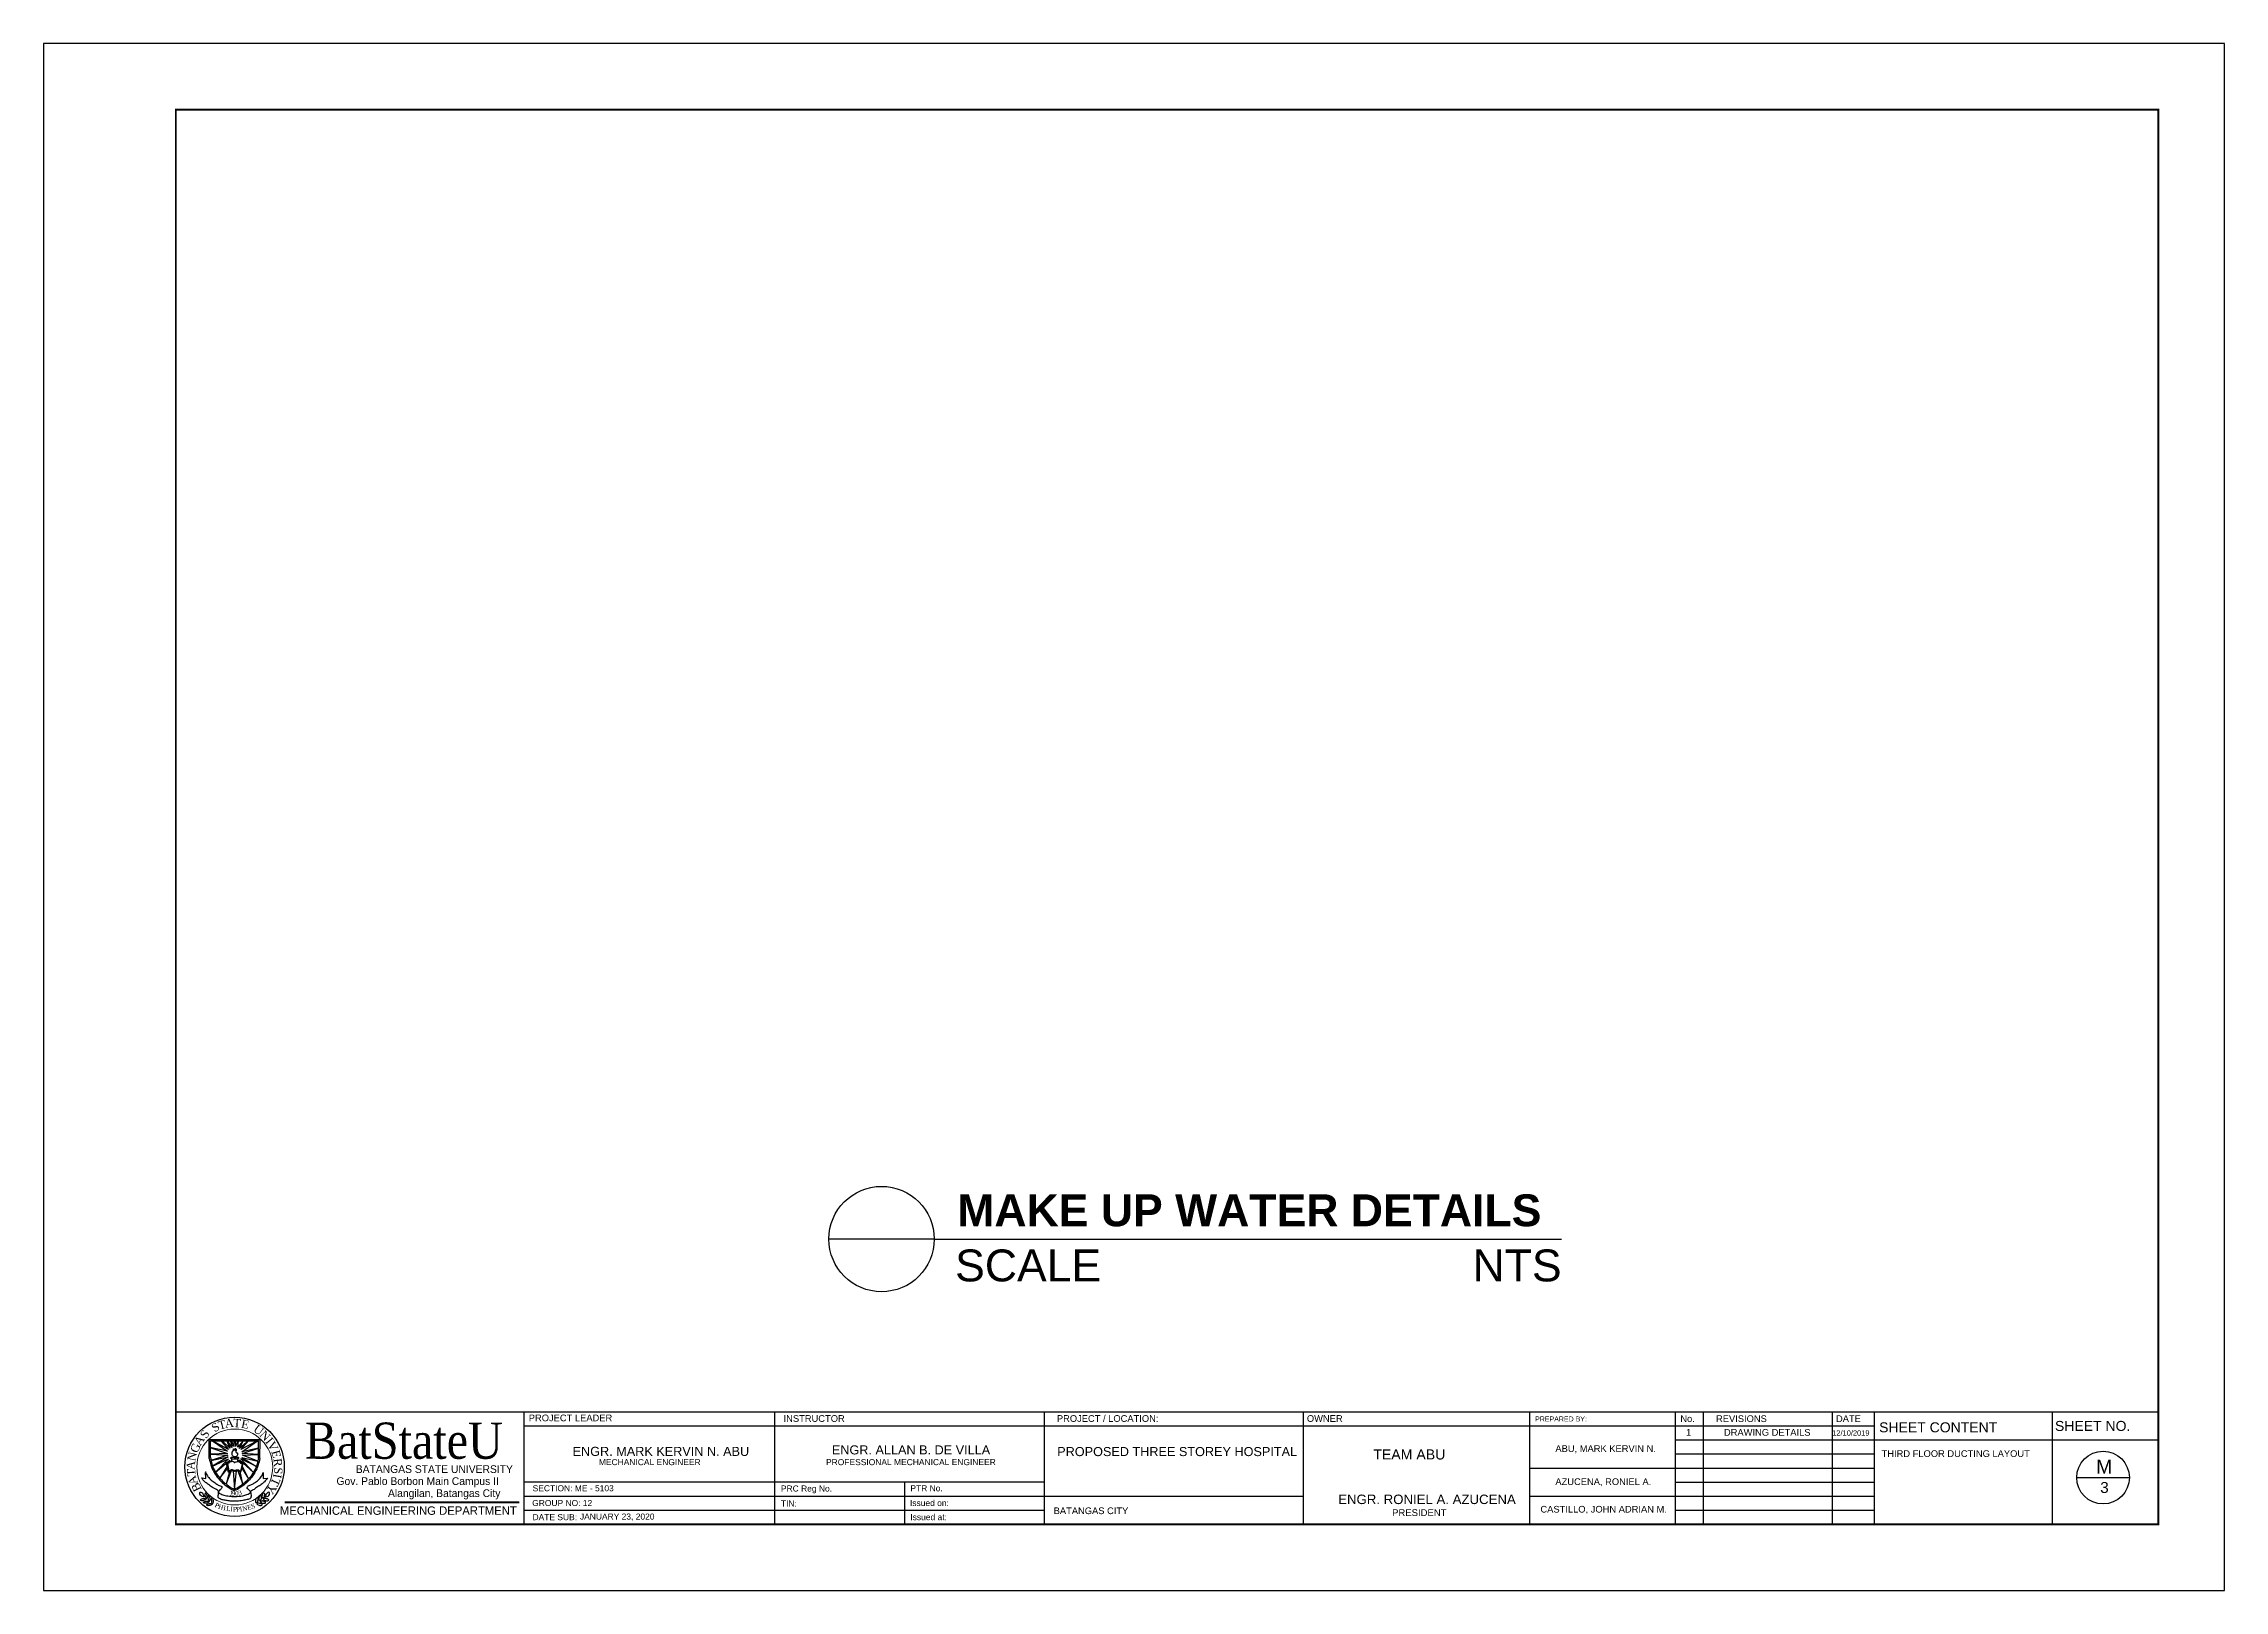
# Model space of a CAD drawing. Header units: millimetres. Extents: x 0 to 529, y -2 to 262.
# Drawn here: x 430.1 to 529.4, y 95.2 to 165.6 of the extents above; entities that cross this region are included whole.
import ezdxf
from ezdxf.enums import TextEntityAlignment as Align

# ---------------------------------------------------------------- set-up
doc = ezdxf.new("R2010")
doc.units = ezdxf.units.MM
doc.layers.add('.1', color=1, linetype='Continuous')
doc.layers.add('template', color=7, linetype='Continuous')
doc.styles.add('arial', font='arial.ttf')
doc.styles.add('CGOTHIC', font='GOTHIC.TTF')
doc.styles.add('GARAMOND', font='GARA.TTF')
doc.styles.get("Standard").update_dxf_attribs({"font": 'arial.ttf'})

msp = doc.modelspace()

# ---------------------------------------------------------------- texts
at = {"char_height": 1.45195, "attachment_point": 1, "style": 'arial'}
for s, width, insert in [('{\\fArial|b1|i0|c0|p34;MAKE UP WATER DETAILS}', 43.36072, (471.673, 113.228)), ('\\pt30.49094;SCALE                              NTS', 49.36036, (471.574, 110.718))]:
    msp.add_mtext_dynamic_manual_height_columns(s, width=width, gutter_width=1, heights=[0], dxfattribs=dict(at, insert=insert))
at = {"layer": 'template', "width": 1}
for s, height, style, p in [('BatStateU', 1.6503, 'GARAMOND', (446.48, 101.193)), ('Gov. Pablo Borbon Main Campus II', 0.35128, 'CGOTHIC', (447.107, 100.001)), ('BATANGAS STATE UNIVERSITY', 0.35128, 'CGOTHIC', (447.867, 100.547)), ('Alangilan, Batangas City', 0.35128, 'CGOTHIC', (448.316, 99.452))]:
    msp.add_text(s, height=height, dxfattribs=dict(at, style=style)).set_placement(p, align=Align.CENTER)
at = {"layer": 'template', "style": 'arial'}
for s, height, p in [('PROJECT LEADER', 0.30409, (452.166, 102.901)), ('INSTRUCTOR', 0.304, (463.765, 102.874)), ('PROJECT / LOCATION:', 0.30402, (476.207, 102.874)), ('PROJECT / LOCATION:', 0.30402, (476.207, 102.874)), ('PROJECT / LOCATION:', 0.30402, (476.207, 102.874)), ('OWNER', 0.304, (487.588, 102.874)), ('PREPARED BY: ', 0.22802, (497.98, 102.891)), ('No.', 0.304, (504.588, 102.866)), ('1', 0.304, (504.851, 102.246)), ('REVISIONS', 0.304, (506.214, 102.866)), ('DRAWING DETAILS', 0.30402, (506.574, 102.242)), ('12/10/2019', 0.2432, (511.501, 102.246)), ('DATE', 0.304, (511.675, 102.866)), ('SHEET CONTENT', 0.45603, (513.638, 102.397)), ('SHEET NO.', 0.456, (521.644, 102.46)), ('ENGR. MARK KERVIN N. ABU', 0.41257, (454.161, 101.324)), ('ENGR. ALLAN B. DE VILLA', 0.41257, (465.964, 101.391)), ('PROPOSED THREE STOREY HOSPITAL', 0.41257, (476.222, 101.315)), ('TEAM ABU', 0.4598, (490.609, 101.161)), ('ABU, MARK KERVIN N.', 0.30402, (498.9, 101.503)), ('THIRD FLOOR DUCTING LAYOUT', 0.30402, (513.749, 101.276)), ('MECHANICAL ENGINEER', 0.27505, (455.357, 100.903)), ('PROFESSIONAL MECHANICAL ENGINEER', 0.27505, (465.698, 100.903)), ('AZUCENA, RONIEL A.', 0.30402, (498.9, 99.998)), ('M', 0.624, (523.521, 100.523)), ('GROUP NO: 12', 0.27505, (452.322, 99.042)), ('SECTION: ME - 5103', 0.27505, (452.341, 99.715)), ('TIN:', 0.275, (463.644, 99.02)), ('PRC Reg No.', 0.27505, (463.644, 99.702)), ('Issued on:', 0.275, (469.519, 99.042)), ('PTR No.', 0.275, (469.538, 99.715)), ('ENGR. RONIEL A. AZUCENA', 0.43038, (489.013, 99.132)), ('3', 0.499, (523.702, 99.637)), ('DATE SUB:', 0.275, (452.337, 98.399)), ('JANUARY 23, 2020', 0.27505, (454.494, 98.425)), ('Issued at:', 0.275, (469.535, 98.399)), ('BATANGAS CITY', 0.30402, (476.06, 98.674)), ('PRESIDENT', 0.3099, (491.466, 98.587)), ('CASTILLO, JOHN ADRIAN M.', 0.30402, (498.22, 98.745))]:
    msp.add_text(s, height=height, dxfattribs=at).set_placement(p)
at = {"layer": 'template', "attachment_point": 1}
for s, insert, char_height, width, rotation in [('{\\fTimes New Roman|b0|i0|c0|p18;S}', (437.171, 102.292), 0.37713, 29.67394, 56.11039), ('{\\fTimes New Roman|b0|i0|c0|p18;S}', (437.669, 102.706), 0.37713, 29.67394, 33.23179), ('{\\fTimes New Roman|b0|i0|c0|p18;T}', (437.985, 102.883), 0.37713, 29.67394, 14.44799), ('{\\fTimes New Roman|b0|i0|c0|p18;A}', (438.308, 102.98), 0.37713, 29.67394, 5.71852), ('{\\fTimes New Roman|b0|i0|c0|p18;T}', (438.724, 103.015), 0.37713, 0.3193, 356.81503), ('{\\fTimes New Roman|b0|i0|c0|p18;E}', (439.121, 102.986), 0.37713, 29.67394, 348.69045), ('{\\fTimes New Roman|b0|i0|c0|p18;U}', (439.813, 102.778), 0.37713, 29.67394, 323.50126), ('{\\fTimes New Roman|b0|i0|c0|p18;N}', (440.15, 102.52), 0.37713, 29.67394, 314.13564), ('{\\fTimes New Roman|b0|i0|c0|p18;N}', (436.607, 101.14), 0.37713, 29.67394, 77.56161), ('{\\fTimes New Roman|b0|i0|c0|p18;G}', (436.731, 101.578), 0.37713, 29.67394, 65.93474), ('{\\fTimes New Roman|b0|i0|c0|p18;A}', (436.895, 101.965), 0.37713, 29.67394, 56.11039), ('{\\fTimes New Roman|b0|i0|c0|p18;I}', (440.45, 102.206), 0.37713, 29.67394, 308.6454), ('{\\fTimes New Roman|b0|i0|c0|p18;V}', (440.581, 102.037), 0.37713, 29.67394, 298.20017), ('{\\fTimes New Roman|b0|i0|c0|p18;E}', (440.806, 101.626), 0.37713, 29.67394, 285.47868), ('{\\fTimes New Roman|b0|i0|c0|p18;A}', (436.576, 100.705), 0.37713, 29.67394, 85.53705), ('{\\fTimes New Roman|b0|i0|c0|p18;T}', (436.627, 100.384), 0.37713, 29.67394, 94.26652), ('{\\fTimes New Roman|b0|i0|c0|p18;A}', (436.761, 99.952), 0.37713, 29.67394, 110.36673), ('{\\fTimes New Roman|b0|i0|c0|p18;T}', (440.872, 100.222), 0.37713, 29.67394, 245.97799), ('{\\fTimes New Roman|b0|i0|c0|p18;I}', (440.919, 100.466), 0.37713, 29.67394, 259.8108), ('{\\fTimes New Roman|b0|i0|c0|p18;R}', (440.914, 101.234), 0.37713, 29.67394, 276.19955), ('{\\fTimes New Roman|b0|i0|c0|p18;S}', (440.961, 100.792), 0.37713, 29.67394, 266.05857), ('{\\fTimes New Roman|b0|i0|c0|p18;B}', (436.943, 99.646), 0.37713, 29.67394, 115.18408), ('{\\fTimes New Roman|b0|i0|c0|p18;1}', (438.56, 99.751), 0.21119, 29.67394, 350.69674), ('{\\fTimes New Roman|b0|i0|c0|p18;9}', (438.642, 99.729), 0.21119, 29.67394, 359.89652), ('{\\fTimes New Roman|b0|i0|c0|p18;0}', (438.798, 99.724), 0.21119, 29.67394, 359.89652), ('{\\fTimes New Roman|b0|i0|c0|p18;3}', (438.912, 99.727), 0.21119, 29.67394, 14.57269), ('{\\fTimes New Roman|b0|i0|c0|p18;Y}', (440.722, 99.87), 0.37713, 29.67394, 237.49398), ('{\\fTimes New Roman|b0|i0|c0|p18;P}', (437.938, 99.207), 0.21119, 29.67394, 333.24497), ('{\\fTimes New Roman|b0|i0|c0|p18;P}', (437.944, 99.207), 0.21119, 29.67394, 333.24497), ('{\\fTimes New Roman|b0|i0|c0|p18;H}', (438.07, 99.132), 0.21119, 29.67394, 342.36893), ('{\\fTimes New Roman|b0|i0|c0|p18;I}', (438.286, 99.062), 0.21119, 29.67394, 350.74463), ('{\\fTimes New Roman|b0|i0|c0|p18;L}', (438.416, 99.043), 0.21119, 29.67394, 350.69674), ('{\\fTimes New Roman|b0|i0|c0|p18;I}', (438.592, 99.01), 0.21119, 29.67394, 357.83253), ('{\\fTimes New Roman|b0|i0|c0|p18;P}', (438.698, 99), 0.21119, 29.67394, 359.89652), ('{\\fTimes New Roman|b0|i0|c0|p18;P}', (438.831, 98.993), 0.21119, 29.67394, 7.51618), ('{\\fTimes New Roman|b0|i0|c0|p18;I}', (438.993, 99.001), 0.21119, 29.67394, 9.03911), ('{\\fTimes New Roman|b0|i0|c0|p18;N}', (439.101, 99.01), 0.21119, 29.67394, 12.92447), ('{\\fTimes New Roman|b0|i0|c0|p18;E}', (439.324, 99.067), 0.21119, 29.67394, 14.57269), ('{\\fTimes New Roman|b0|i0|c0|p18;S}', (439.503, 99.118), 0.21119, 29.67394, 14.57269)]:
    msp.add_mtext(s, dxfattribs=dict(at, insert=insert, char_height=char_height, width=width, rotation=rotation))
at = {"layer": 'template', "linetype": 'Continuous', "lineweight": 0, "insert": (440.835, 99.027), "char_height": 0.38403, "width": 12.18966, "attachment_point": 1}
msp.add_mtext('{\\fCentury Gothic|b0|i0|c0|p34;\\C7;MECHANICAL ENGINEERING DEPARTMENT}', dxfattribs=at)

# ---------------------------------------------------------------- linework, layer by layer
at = {"layer": '.1', "color": 0}
msp.add_line((529.356, 165.6), (430.08, 165.6), dxfattribs=at)
for q in [(465.828, 111.194), (499.185, 111.194)]:
    msp.add_line((470.624, 111.194), q)
msp.add_circle((468.226, 111.194), 2.398)
at = {"layer": 'template'}
for p, q in [((430.08, 165.6), (430.08, 95.204)), ((529.356, 95.204), (529.356, 165.6)), ((436.096, 103.333), (526.347, 103.333)), ((451.943, 103.334), (451.943, 98.212)), ((451.943, 103.333), (451.943, 98.212)), ((463.352, 103.334), (463.352, 98.212)), ((463.352, 103.333), (463.352, 98.212)), ((475.643, 98.212), (475.643, 103.333)), ((487.419, 103.333), (487.419, 98.212)), ((497.721, 103.333), (497.721, 98.212)), ((504.351, 103.333), (504.351, 98.212)), ((505.631, 103.333), (505.631, 98.212)), ((511.496, 103.333), (511.496, 98.212)), ((513.416, 103.333), (513.416, 98.212)), ((521.51, 103.333), (521.51, 98.212)), ((451.943, 102.693), (508.513, 102.693)), ((506.755, 102.693), (513.416, 102.693)), ((437.623, 102.076), (439.934, 102.072)), ((437.623, 101.21), (437.623, 102.076)), ((438.447, 101.541), (437.65, 101.714)), ((437.65, 101.714), (438.447, 101.438)), ((437.672, 102.013), (439.869, 102.013)), ((437.672, 101.244), (437.672, 102.013)), ((438.447, 101.438), (437.698, 101.405)), ((437.698, 101.405), (438.469, 101.351)), ((438.469, 101.351), (437.698, 101.116)), ((437.698, 101.116), (438.474, 101.286)), ((438.502, 101.617), (437.764, 102.013)), ((437.764, 102.013), (438.447, 101.541)), ((438.474, 101.286), (437.772, 100.854)), ((438.203, 102.013), (438.171, 101.98)), ((438.171, 101.98), (438.502, 101.617)), ((438.561, 101.671), (438.203, 102.013)), ((438.453, 102.013), (438.426, 102.013)), ((438.426, 102.013), (438.561, 101.671)), ((438.643, 101.709), (438.453, 102.013)), ((438.643, 102.013), (438.585, 101.996)), ((438.585, 101.996), (438.643, 101.709)), ((438.724, 101.752), (438.643, 102.013)), ((438.746, 102.013), (438.724, 101.752)), ((438.822, 102.013), (438.746, 102.013)), ((438.919, 102.013), (438.822, 101.758)), ((438.822, 101.758), (438.822, 102.013)), ((439.158, 102.013), (438.919, 101.72)), ((438.919, 101.72), (438.957, 102.013)), ((438.957, 102.013), (438.919, 102.013)), ((439.408, 102.013), (439.001, 101.665)), ((439.001, 101.665), (439.158, 102.013)), ((439.82, 102.013), (439.061, 101.611)), ((439.061, 101.611), (439.408, 102.013)), ((439.098, 101.508), (439.82, 102.013)), ((439.869, 101.676), (439.098, 101.508)), ((439.12, 101.427), (439.869, 101.676)), ((439.869, 101.394), (439.12, 101.427)), ((439.131, 101.351), (439.869, 101.394)), ((439.836, 101.085), (439.131, 101.351)), ((439.869, 101.238), (439.869, 102.013)), ((439.918, 101.21), (439.934, 102.072)), ((504.351, 102.053), (515.111, 102.053)), ((504.351, 101.413), (513.416, 101.413)), ((511.75, 102.053), (526.347, 102.053)), ((437.275, 100.331), (437.459, 100.293)), ((437.459, 100.293), (437.449, 100.569)), ((437.772, 100.854), (438.502, 101.188)), ((438.502, 101.188), (437.905, 100.579)), ((437.905, 100.579), (438.556, 101.123)), ((438.42, 100.819), (438.109, 100.304)), ((438.109, 100.304), (438.431, 100.738)), ((438.386, 100.981), (438.463, 100.626)), ((438.39, 100.04), (438.637, 100.657)), ((438.545, 100.602), (438.39, 100.04)), ((438.446, 100.973), (438.504, 100.643)), ((438.632, 101.196), (438.632, 101.095)), ((438.702, 100.64), (438.77, 99.803)), ((438.77, 99.803), (438.854, 100.646)), ((438.912, 101.184), (438.912, 101.083)), ((438.925, 100.64), (439.144, 100.035)), ((439.628, 100.567), (438.995, 101.139)), ((439.144, 100.035), (439.023, 100.608)), ((439.122, 100.944), (439.041, 100.637)), ((439.766, 100.849), (439.061, 101.188)), ((439.061, 101.188), (439.628, 100.567)), ((439.073, 100.62), (439.167, 100.984)), ((439.098, 101.253), (439.766, 100.849)), ((439.098, 101.253), (439.836, 101.085)), ((439.104, 100.771), (439.408, 100.277)), ((439.408, 100.277), (439.136, 100.841)), ((440.067, 100.571), (440.079, 100.301)), ((440.079, 100.301), (440.259, 100.307)), ((497.721, 100.773), (508.513, 100.773)), ((506.755, 100.773), (513.416, 100.773)), ((522.631, 100.336), (525.031, 100.336)), ((451.943, 100.142), (475.643, 100.142)), ((451.943, 99.499), (487.419, 99.499)), ((469.276, 100.142), (469.276, 98.212)), ((497.721, 99.492), (508.513, 99.492)), ((504.351, 100.132), (513.416, 100.132)), ((506.755, 99.492), (513.416, 99.492)), ((451.943, 98.856), (462.277, 98.856)), ((451.943, 98.856), (475.643, 98.856)), ((463.352, 98.856), (473.686, 98.856)), ((504.351, 98.852), (513.416, 98.852)), ((430.08, 95.204), (529.356, 95.204))]:
    msp.add_line(p, q, dxfattribs=at)
at = {"layer": 'template', "linetype": 'Continuous', "ltscale": 0.5}
msp.add_line((463.352, 103.333), (463.352, 98.212), dxfattribs=at)
at = {"layer": 'template', "linetype": 'Continuous', "lineweight": 50}
msp.add_line((441.061, 99.221), (451.721, 99.221), dxfattribs=at)
at = {"layer": 'template', "linetype": 'Continuous', "const_width": 0.0853}
msp.add_lwpolyline([(436.096, 98.212), (526.347, 98.212), (526.347, 162.591), (436.096, 162.591)], close=True, dxfattribs=at)
at = {"layer": 'template'}
for centre, radius in [((438.774, 100.827), 2.263), ((523.831, 100.336), 1.2)]:
    msp.add_circle(centre, radius, dxfattribs=at)
at = {"layer": 'template', "lineweight": 20}
for centre, radius in [((438.774, 100.827), 2.263), ((438.783, 100.82), 1.728)]:
    msp.add_circle(centre, radius, dxfattribs=at)
at = {"layer": 'template'}
for points, end_tangent in [([(438.618, 101.265), (438.706, 101.261), (438.797, 101.257), (438.859, 101.258), (438.913, 101.264), (438.943, 101.262), (438.944, 101.233), (438.944, 101.209), (438.933, 101.187), (438.908, 101.184), (438.857, 101.179), (438.77, 101.179), (438.665, 101.176), (438.639, 101.192), (438.609, 101.211), (438.617, 101.267), (438.617, 101.273)], (-1, 0)), ([(438.446, 100.973), (438.521, 101.014), (438.574, 101.06), (438.626, 101.075), (438.678, 101.081), (438.73, 101.06), (438.751, 101.034), (438.771, 101.02), (438.8, 101.046), (438.867, 101.06), (438.93, 101.072), (439, 101.04), (439.046, 100.994), (439.104, 100.973), (439.122, 100.982), (439.122, 100.944)], (0, -1))]:
    msp.add_spline(points, degree=3, dxfattribs=dict(at, end_tangent=end_tangent))
at = {"layer": 'template', "start_tangent": (-1, 0)}
msp.add_spline([(438.764, 101.285), (438.695, 101.322), (438.659, 101.379), (438.659, 101.441), (438.659, 101.489), (438.674, 101.514), (438.688, 101.562), (438.71, 101.558), (438.717, 101.606), (438.731, 101.642), (438.751, 101.615), (438.788, 101.582), (438.817, 101.582), (438.814, 101.62), (438.801, 101.655), (438.803, 101.667), (438.838, 101.637), (438.838, 101.609), (438.844, 101.583), (438.844, 101.554), (438.833, 101.51), (438.86, 101.469), (438.892, 101.47), (438.913, 101.417), (438.907, 101.374), (438.875, 101.315), (438.845, 101.29), (438.808, 101.283), (438.763, 101.283), (438.765, 101.283)], degree=3, dxfattribs=at)
at = {"layer": 'template'}
for points, knots in [([(440.259, 100.307), (440.263, 100.307), (440.287, 100.302), (440.15, 100.173), (440.066, 100.062), (439.893, 99.967), (439.734, 99.86), (439.618, 99.766), (439.492, 99.725), (439.518, 99.594), (439.549, 99.49), (439.476, 99.363), (439.324, 99.335), (439.126, 99.283), (438.883, 99.265), (438.645, 99.259), (438.434, 99.291), (438.248, 99.311), (438.114, 99.359), (438.041, 99.414), (438.014, 99.464), (438.036, 99.552), (438.055, 99.64), (438.024, 99.791), (437.809, 99.836), (437.645, 99.975), (437.492, 100.093), (437.362, 100.182), (437.318, 100.269), (437.246, 100.337), (437.274, 100.333), (437.303, 100.326)], [1.525096, 1.525096, 1.525096, 1.525096, 1.532073, 1.584612, 1.633558, 1.698069, 1.768711, 1.823631, 1.856154, 1.874433, 1.942755, 1.959564, 2.013837, 2.081716, 2.168665, 2.253261, 2.318126, 2.380396, 2.439479, 2.4572, 2.470092, 2.492272, 2.543518, 2.560297, 2.639259, 2.721631, 2.780104, 2.832648, 2.871086, 2.885372, 2.911145, 2.911145, 2.911145, 2.911145]), ([(437.465, 100.598), (437.415, 100.598), (437.537, 100.435), (437.595, 100.321), (437.751, 100.183), (437.926, 100.081), (438.04, 99.965), (438.223, 99.936), (438.179, 99.843), (438.132, 99.793), (438.068, 99.755), (438.019, 99.656), (438.174, 99.569), (438.35, 99.518), (438.569, 99.48), (438.748, 99.482), (438.959, 99.479), (439.194, 99.507), (439.389, 99.586), (439.495, 99.649), (439.495, 99.717), (439.438, 99.759), (439.401, 99.81), (439.335, 99.845), (439.355, 99.913), (439.416, 99.985), (439.554, 100.007), (439.697, 100.109), (439.834, 100.203), (439.936, 100.306), (439.999, 100.4), (440.054, 100.47), (440.067, 100.559), (440.067, 100.571)], [0, 0, 0, 0, 0.050157, 0.09733, 0.169415, 0.238469, 0.297382, 0.34519, 0.361609, 0.384753, 0.415402, 0.43521, 0.480082, 0.549086, 0.637593, 0.692397, 0.728181, 0.847546, 0.920378, 0.94488, 0.959291, 0.979722, 1.010309, 1.023969, 1.046254, 1.066064, 1.119081, 1.173808, 1.241086, 1.282544, 1.318293, 1.350594, 1.379885, 1.379885, 1.379885, 1.379885]), ([(437.449, 100.592), (437.454, 100.597), (437.462, 100.601), (437.474, 100.6), (437.476, 100.6)], [3.04846765, 3.04846765, 3.04846765, 3.04846765, 3.05886904, 3.06079098, 3.06079098, 3.06079098, 3.06079098]), ([(438.743, 100.135), (438.755, 100.133), (438.777, 100.13), (438.792, 100.131), (438.803, 100.135)], [0, 0, 0, 0, 0.01145534, 0.02007474, 0.02007474, 0.02007474, 0.02007474]), ([(438.743, 100.114), (438.755, 100.112), (438.777, 100.109), (438.792, 100.11), (438.803, 100.114)], [0, 0, 0, 0, 0.01145534, 0.02007474, 0.02007474, 0.02007474, 0.02007474]), ([(438.749, 100.065), (438.759, 100.067), (438.776, 100.069), (438.789, 100.069), (438.797, 100.067)], [0.00178548, 0.00178548, 0.00178548, 0.00178548, 0.01145534, 0.01823656, 0.01823656, 0.01823656, 0.01823656]), ([(438.751, 100.045), (438.76, 100.047), (438.776, 100.049), (438.788, 100.048), (438.795, 100.047)], [0.00231179, 0.00231179, 0.00231179, 0.00231179, 0.01145534, 0.0176246, 0.0176246, 0.0176246, 0.0176246])]:
    msp.add_open_spline(points, degree=3, knots=knots, dxfattribs=at)
for points in [[(437.623, 101.21), (437.693, 100.91), (437.839, 100.573), (438.04, 100.291), (438.442, 99.928), (438.713, 99.771), (438.767, 99.754)], [(437.672, 101.244), (437.742, 100.944), (437.888, 100.608), (438.089, 100.326), (438.491, 99.963), (438.762, 99.805), (438.816, 99.789)], [(438.386, 100.981), (438.385, 101.02), (438.442, 101.028), (438.504, 101.052), (438.58, 101.089), (438.632, 101.095), (438.632, 101.118)], [(438.463, 100.626), (438.513, 100.59), (438.565, 100.602), (438.6, 100.639), (438.637, 100.657), (438.69, 100.657), (438.73, 100.648), (438.771, 100.628), (438.838, 100.642), (438.878, 100.654), (438.925, 100.64), (439.023, 100.608), (439.073, 100.62)], [(438.504, 100.643), (438.559, 100.643), (438.568, 100.666), (438.606, 100.687), (438.669, 100.701), (438.73, 100.672), (438.768, 100.666), (438.817, 100.669), (438.855, 100.687), (438.91, 100.692), (438.945, 100.689), (438.977, 100.666), (438.994, 100.652), (439.041, 100.637)], [(439.869, 101.244), (439.799, 100.944), (439.652, 100.608), (439.452, 100.326), (439.05, 99.963), (438.779, 99.805), (438.724, 99.789)], [(439.918, 101.21), (439.848, 100.91), (439.701, 100.573), (439.501, 100.291), (439.099, 99.928), (438.828, 99.771), (438.773, 99.754)], [(439.166, 100.979), (439.154, 101.023), (439.093, 101.008), (439.058, 101.025), (439.032, 101.057), (438.994, 101.081), (438.962, 101.104), (438.912, 101.104)], [(437.357, 99.462), (437.248, 99.501), (437.198, 99.579), (437.191, 99.656), (437.201, 99.669), (437.268, 99.662), (437.334, 99.602), (437.36, 99.544), (437.368, 99.488), (437.368, 99.461), (437.362, 99.461), (437.347, 99.475), (437.346, 99.475)], [(437.463, 99.351), (437.401, 99.305), (437.313, 99.286), (437.259, 99.288), (437.215, 99.315), (437.214, 99.332), (437.256, 99.359), (437.298, 99.375), (437.35, 99.383), (437.369, 99.389), (437.408, 99.378), (437.46, 99.35), (437.461, 99.344)], [(437.49, 99.388), (437.518, 99.46), (437.511, 99.549), (437.494, 99.601), (437.456, 99.635), (437.438, 99.632), (437.425, 99.584), (437.421, 99.539), (437.428, 99.487), (437.428, 99.467), (437.449, 99.432), (437.49, 99.391), (437.497, 99.391)], [(437.628, 99.269), (437.656, 99.341), (437.649, 99.431), (437.632, 99.482), (437.594, 99.517), (437.577, 99.513), (437.563, 99.465), (437.559, 99.42), (437.566, 99.369), (437.566, 99.348), (437.587, 99.314), (437.628, 99.272), (437.635, 99.272)], [(437.779, 99.162), (437.807, 99.234), (437.8, 99.324), (437.783, 99.375), (437.745, 99.41), (437.728, 99.406), (437.714, 99.358), (437.711, 99.313), (437.718, 99.262), (437.718, 99.241), (437.738, 99.207), (437.779, 99.165), (437.786, 99.165)], [(439.757, 99.178), (439.733, 99.252), (439.743, 99.341), (439.763, 99.392), (439.802, 99.425), (439.819, 99.42), (439.831, 99.372), (439.832, 99.327), (439.823, 99.276), (439.823, 99.255), (439.8, 99.221), (439.757, 99.182), (439.751, 99.182)], [(439.913, 99.279), (439.888, 99.353), (439.899, 99.442), (439.918, 99.493), (439.958, 99.525), (439.975, 99.521), (439.986, 99.472), (439.988, 99.428), (439.979, 99.376), (439.978, 99.356), (439.956, 99.322), (439.913, 99.283), (439.906, 99.283)], [(439.939, 99.242), (439.998, 99.192), (440.085, 99.17), (440.14, 99.17), (440.184, 99.195), (440.187, 99.212), (440.145, 99.241), (440.104, 99.258), (440.053, 99.268), (440.033, 99.275), (439.994, 99.267), (439.942, 99.241), (439.94, 99.234)], [(440.056, 99.392), (440.031, 99.465), (440.042, 99.554), (440.061, 99.605), (440.101, 99.638), (440.118, 99.634), (440.129, 99.585), (440.131, 99.54), (440.122, 99.489), (440.121, 99.468), (440.099, 99.435), (440.056, 99.395), (440.049, 99.396)], [(440.082, 99.354), (440.141, 99.305), (440.228, 99.283), (440.283, 99.283), (440.327, 99.308), (440.33, 99.325), (440.288, 99.354), (440.247, 99.371), (440.196, 99.381), (440.176, 99.388), (440.137, 99.379), (440.085, 99.353), (440.083, 99.347)], [(440.192, 99.461), (440.302, 99.495), (440.356, 99.571), (440.366, 99.647), (440.356, 99.661), (440.29, 99.657), (440.22, 99.6), (440.192, 99.542), (440.182, 99.488), (440.18, 99.46), (440.187, 99.46), (440.202, 99.474), (440.204, 99.474)], [(437.601, 99.233), (437.539, 99.186), (437.452, 99.167), (437.397, 99.169), (437.354, 99.196), (437.352, 99.214), (437.394, 99.24), (437.436, 99.256), (437.488, 99.264), (437.508, 99.27), (437.547, 99.26), (437.598, 99.232), (437.6, 99.225)], [(437.752, 99.125), (437.691, 99.079), (437.603, 99.06), (437.548, 99.062), (437.505, 99.089), (437.503, 99.106), (437.546, 99.133), (437.588, 99.149), (437.639, 99.157), (437.659, 99.163), (437.698, 99.153), (437.749, 99.124), (437.751, 99.118)], [(439.783, 99.141), (439.843, 99.092), (439.93, 99.07), (439.984, 99.069), (440.029, 99.094), (440.031, 99.112), (439.99, 99.14), (439.949, 99.158), (439.897, 99.168), (439.878, 99.174), (439.839, 99.166), (439.786, 99.14), (439.784, 99.133)]]:
    msp.add_spline(points, degree=3, dxfattribs=at)

msp.set_redraw_order([(e.dxf.handle, doc.entitydb.next_handle()) for e in msp.query("TEXT MTEXT ATTDEF DIMENSION ARC_DIMENSION")])  # texts and dimensions are drawn at this point

doc.saveas('drawing.dxf')
